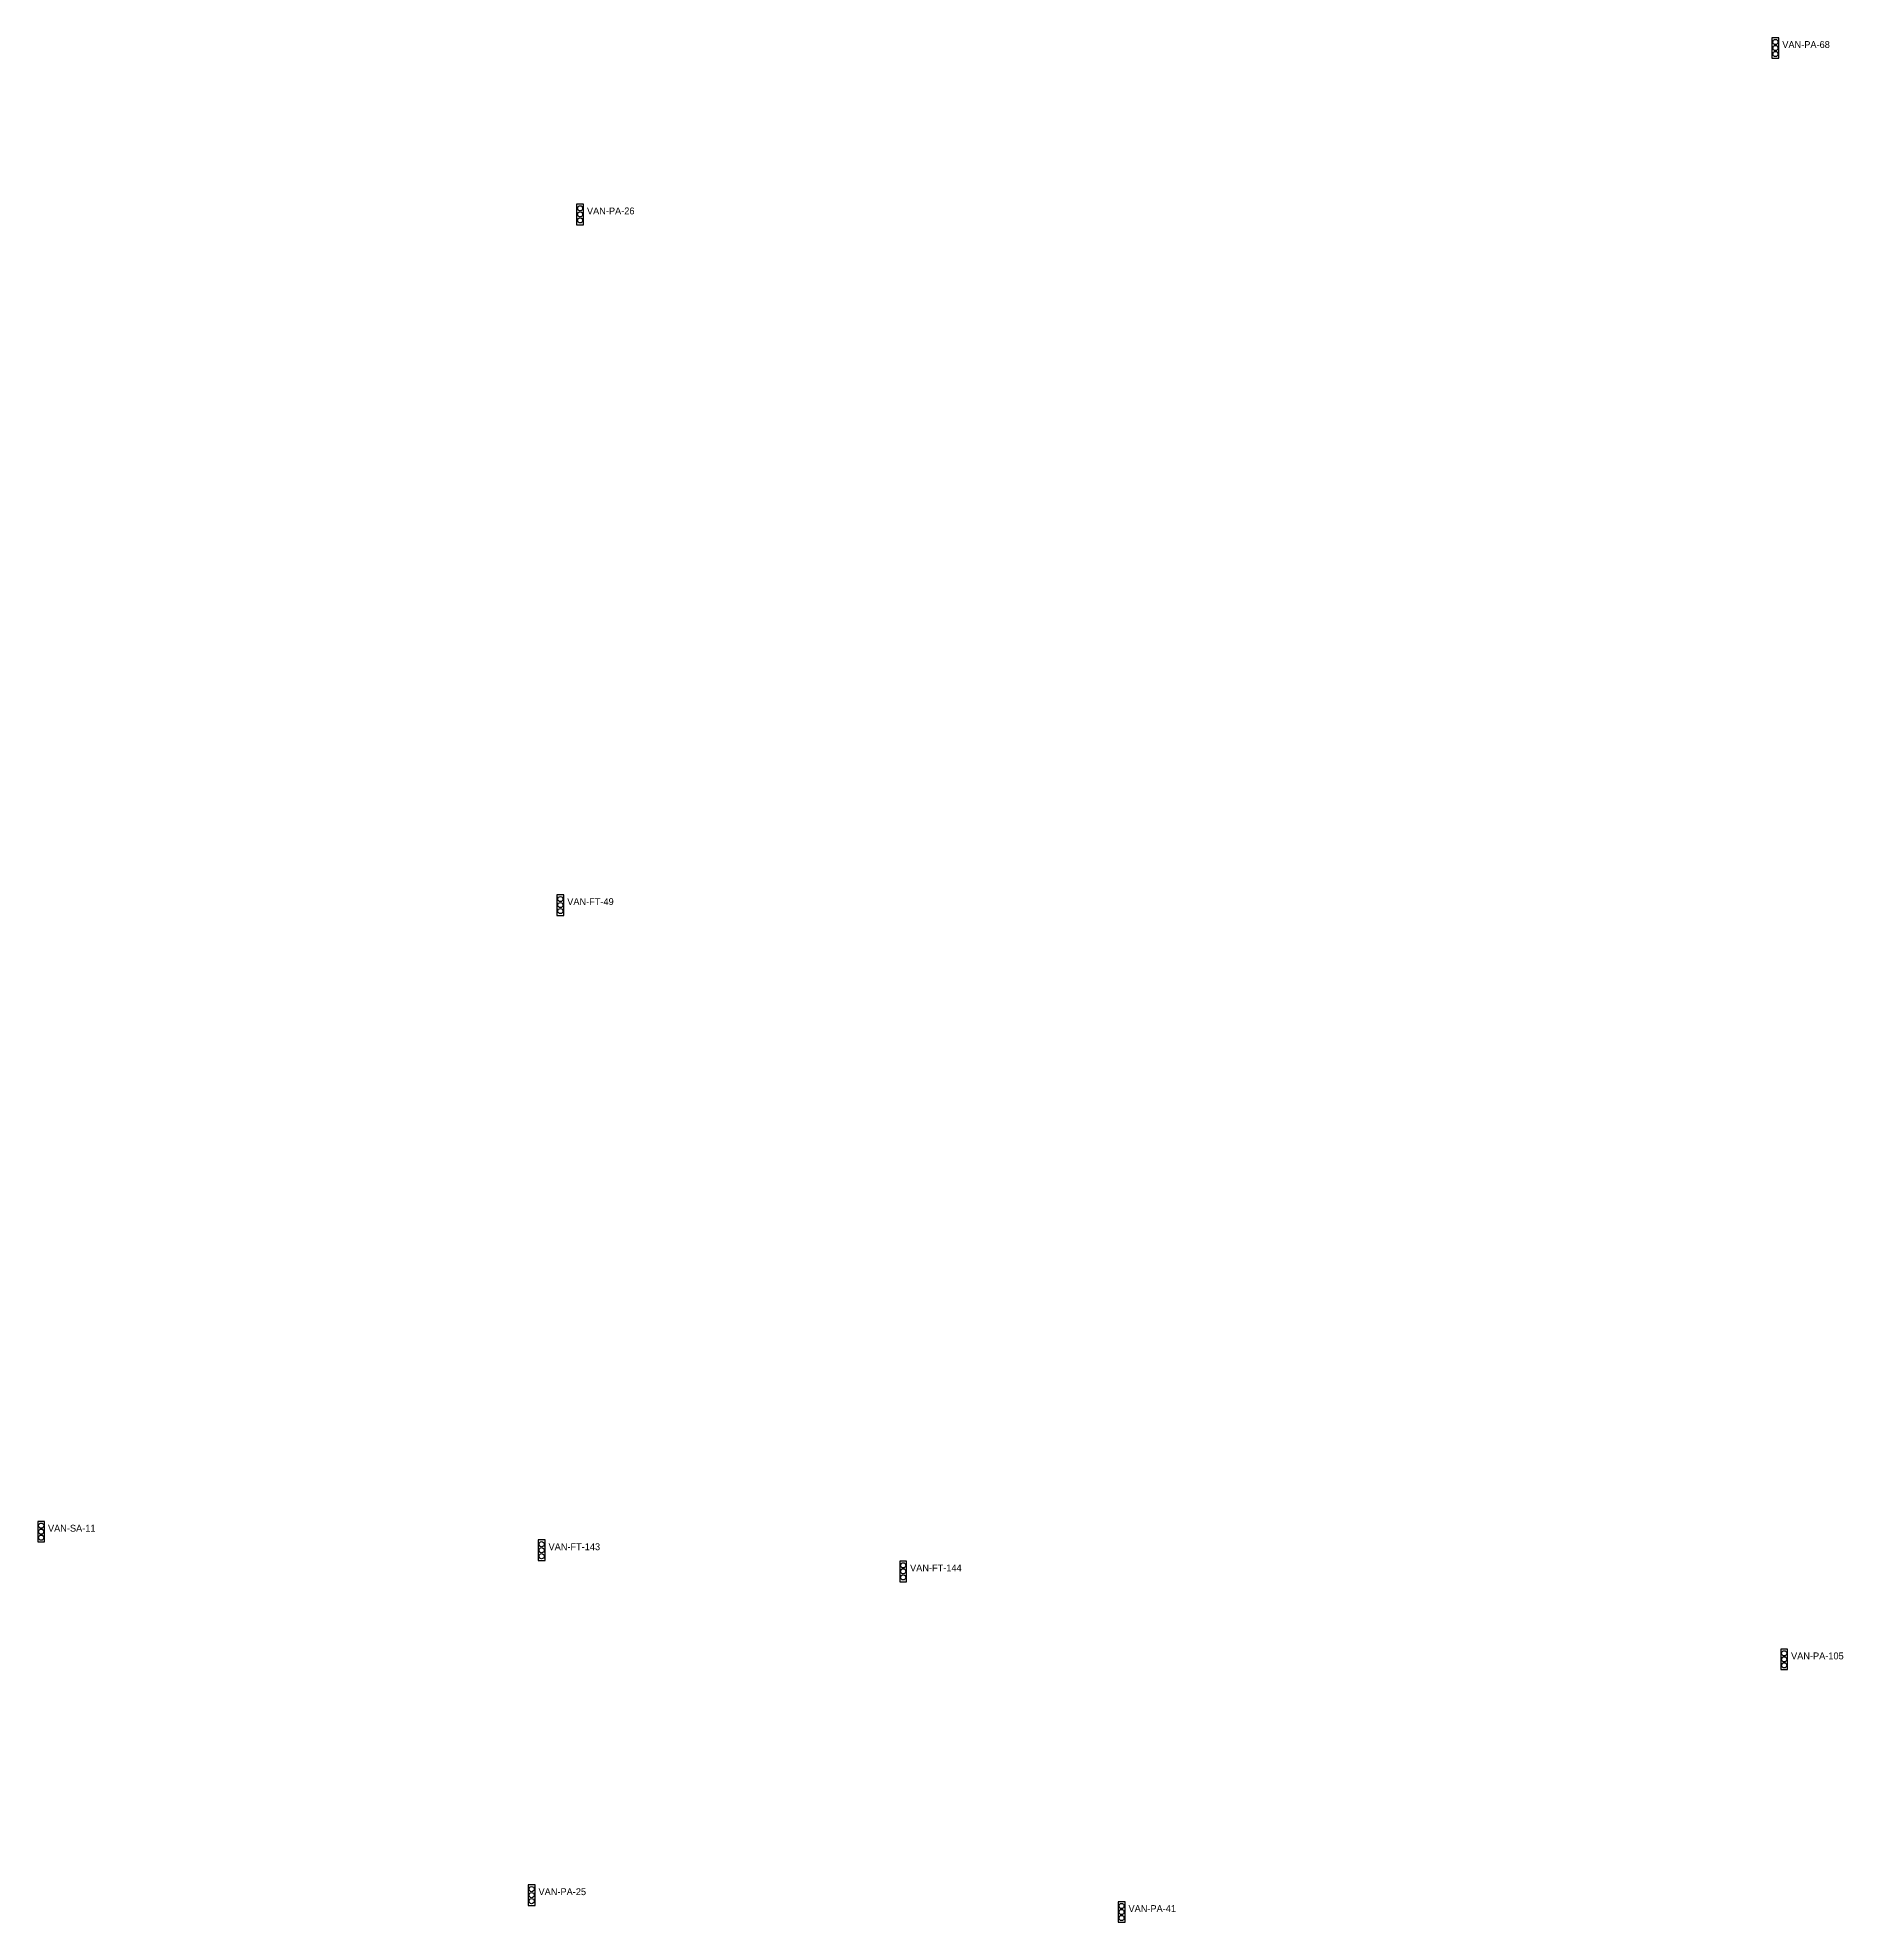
# Model space of a CAD drawing. Header units: inches. Extents: x 486474 to 494239, y 5455982 to 5459995.
# Drawn here: x 492508 to 493033, y 5456580 to 5457128 of the extents above; entities that cross this region are included whole.
import ezdxf

# ---------------------------------------------------------------- set-up
doc = ezdxf.new("R2010")
doc.units = ezdxf.units.IN
doc.header["$MEASUREMENT"] = 0
doc.layers.add('TrafficSignals', color=10, linetype='Continuous')

msp = doc.modelspace()

# ---------------------------------------------------------------- texts
at = {"layer": 'TrafficSignals', "color": 1}
for s, p in [('VAN-PA-68', (493015.41, 5457125.31)), ('VAN-PA-26', (492667.69, 5457076.9)), ('VAN-FT-49', (492661.95, 5456875.92)), ('VAN-SA-11', (492510.91, 5456693.58)), ('VAN-FT-143', (492656.51, 5456688.19)), ('VAN-FT-144', (492761.68, 5456682.03)), ('VAN-PA-105', (493017.96, 5456656.43)), ('VAN-PA-25', (492653.6, 5456587.82)), ('VAN-PA-41', (492825.22, 5456582.91))]:
    msp.add_text(s, height=2, dxfattribs=at).set_placement(p)

# ---------------------------------------------------------------- linework, layer by layer
at = {"layer": 'TrafficSignals', "color": 1}
for points in [[(493012.41, 5457122.31), (493014.41, 5457122.31), (493014.41, 5457128.31), (493012.41, 5457128.31)], [(492664.69, 5457073.9), (492666.69, 5457073.9), (492666.69, 5457079.9), (492664.69, 5457079.9)], [(492658.95, 5456872.92), (492660.95, 5456872.92), (492660.95, 5456878.92), (492658.95, 5456878.92)], [(492507.91, 5456690.58), (492509.91, 5456690.58), (492509.91, 5456696.58), (492507.91, 5456696.58)], [(492653.51, 5456685.19), (492655.51, 5456685.19), (492655.51, 5456691.19), (492653.51, 5456691.19)], [(492758.68, 5456679.03), (492760.68, 5456679.03), (492760.68, 5456685.03), (492758.68, 5456685.03)], [(493014.96, 5456653.43), (493016.96, 5456653.43), (493016.96, 5456659.43), (493014.96, 5456659.43)], [(492650.6, 5456584.82), (492652.6, 5456584.82), (492652.6, 5456590.82), (492650.6, 5456590.82)], [(492822.22, 5456579.91), (492824.22, 5456579.91), (492824.22, 5456585.91), (492822.22, 5456585.91)]]:
    msp.add_lwpolyline(points, close=True, dxfattribs=at)
for centre in [(493013.41, 5457127.06), (493013.41, 5457125.31), (493013.41, 5457123.56), (492665.69, 5457078.65), (492665.69, 5457076.9), (492665.69, 5457075.15), (492659.95, 5456877.67), (492659.95, 5456875.92), (492659.95, 5456874.17), (492508.91, 5456695.33), (492508.91, 5456693.58), (492508.91, 5456691.83), (492654.51, 5456689.94), (492654.51, 5456688.19), (492654.51, 5456686.44), (492759.68, 5456683.78), (492759.68, 5456682.03), (492759.68, 5456680.28), (493015.96, 5456658.18), (493015.96, 5456656.43), (493015.96, 5456654.68), (492651.6, 5456589.57), (492651.6, 5456587.82), (492651.6, 5456586.07), (492823.22, 5456584.66), (492823.22, 5456582.91), (492823.22, 5456581.16)]:
    msp.add_circle(centre, 0.75, dxfattribs=at)

msp.set_redraw_order([(e.dxf.handle, doc.entitydb.next_handle()) for e in msp.query("TEXT MTEXT ATTDEF DIMENSION ARC_DIMENSION")])  # texts and dimensions are drawn at this point

doc.saveas('drawing.dxf')
